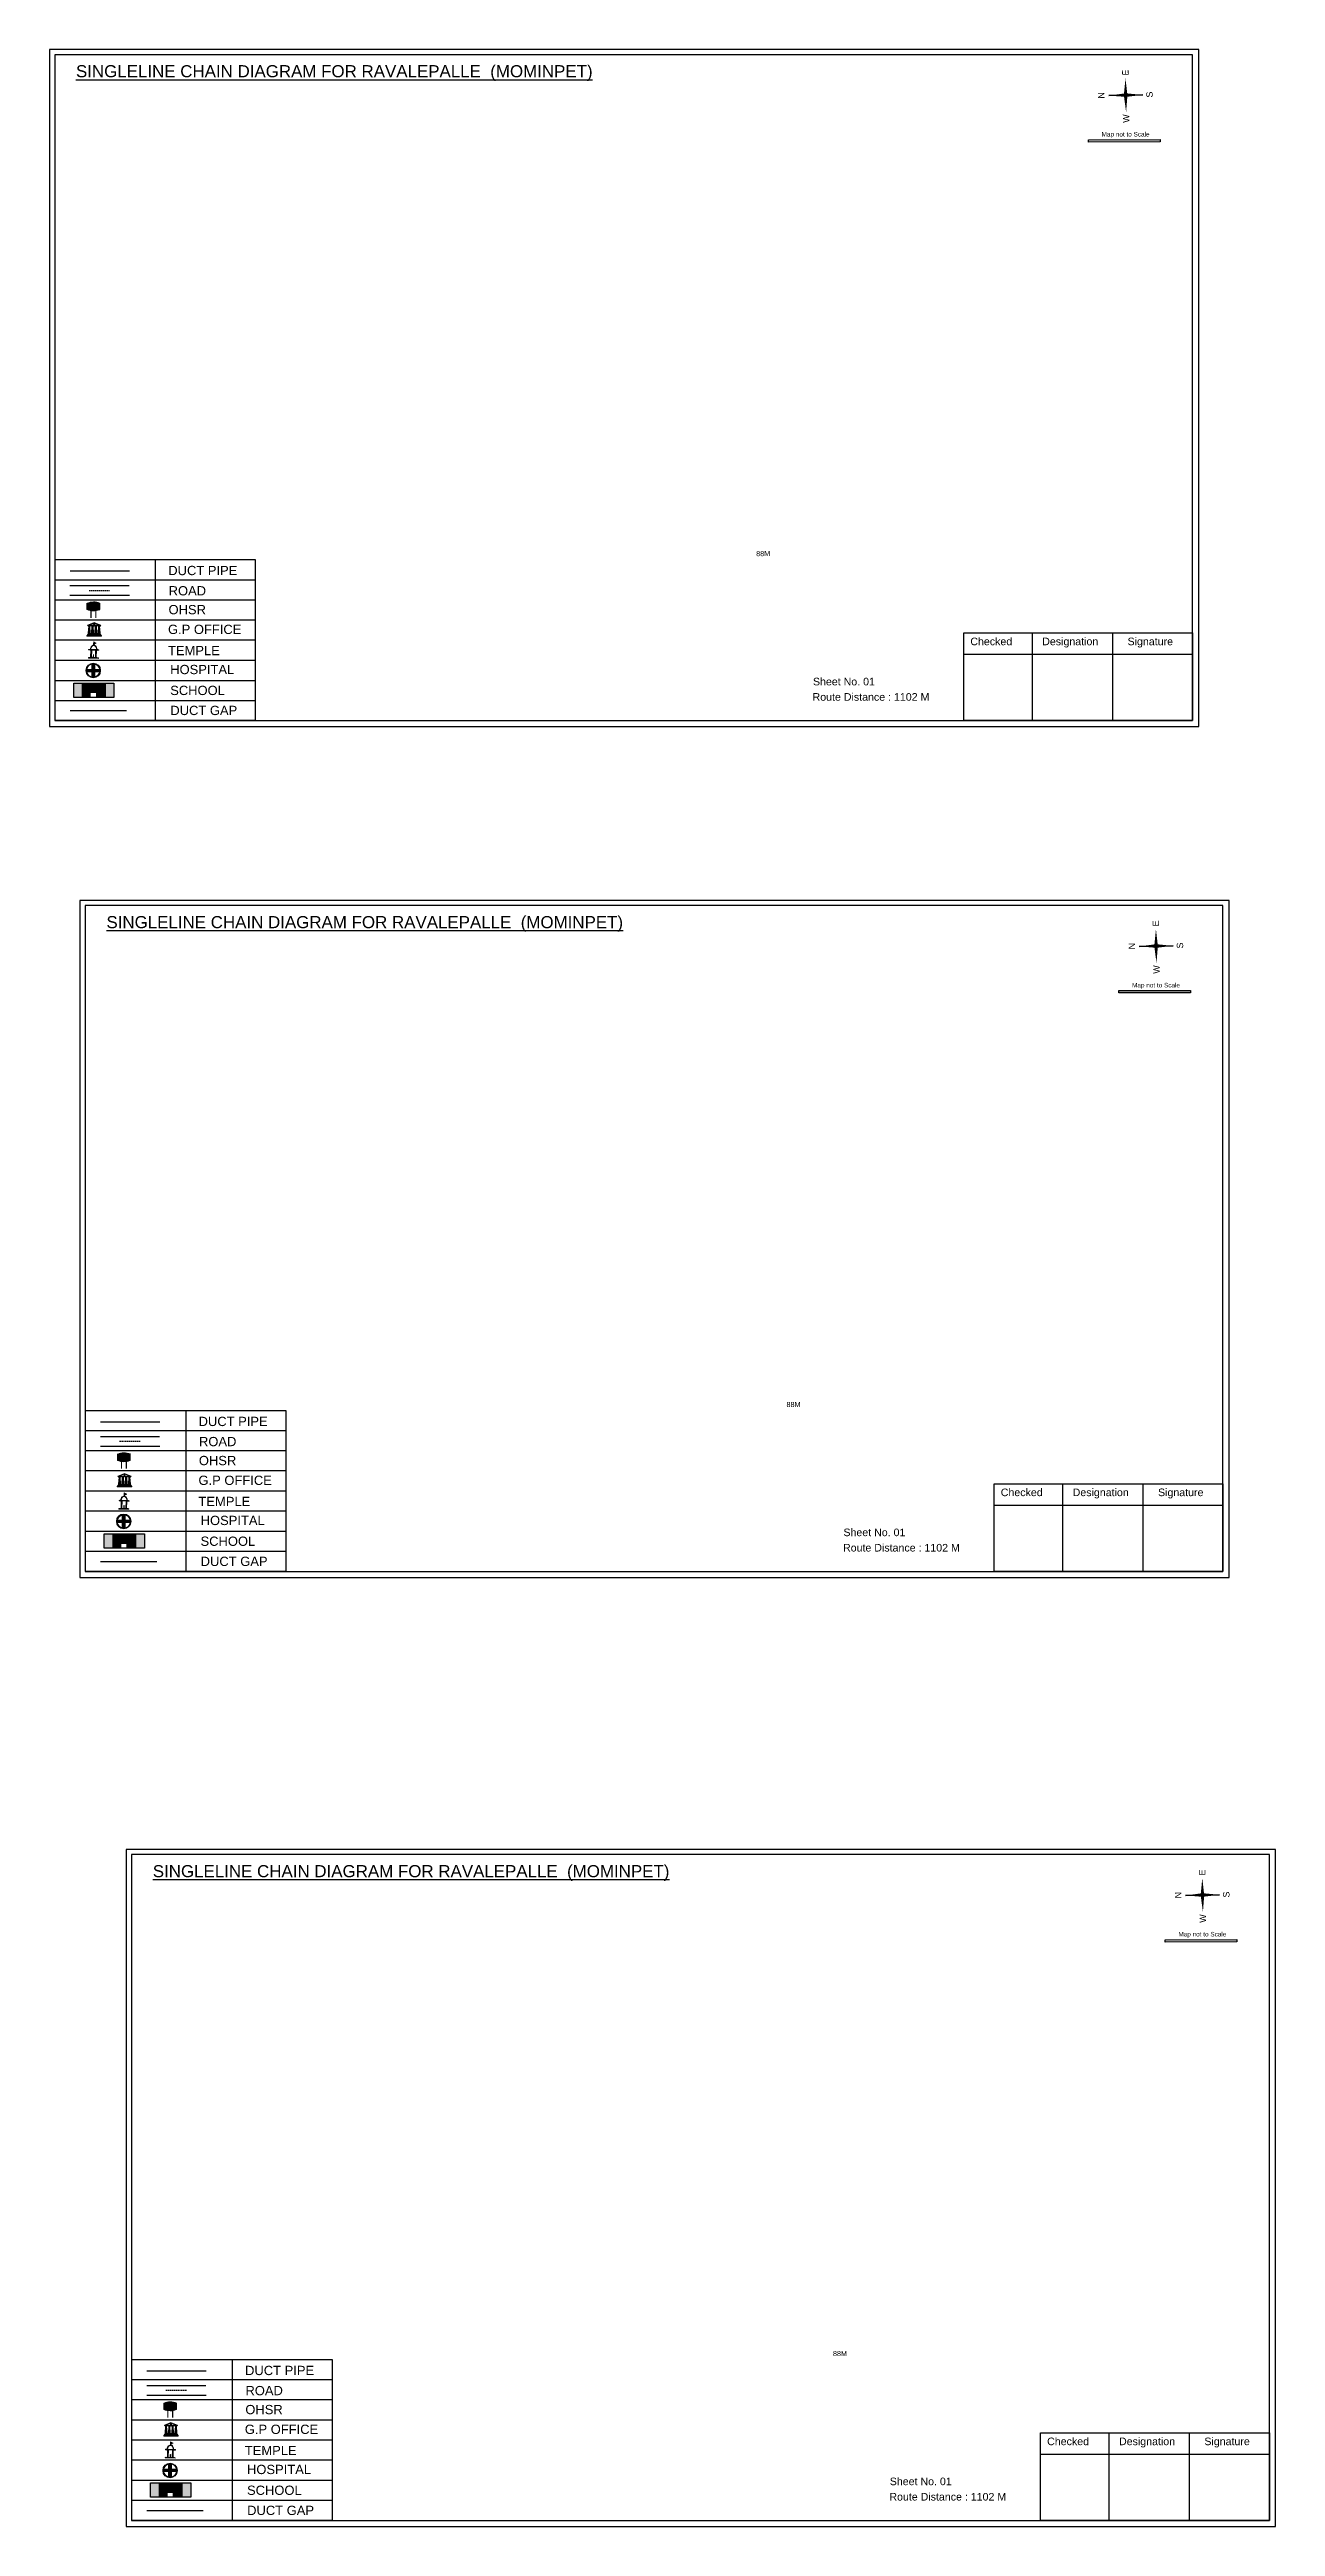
# Model space of a CAD drawing. Header units: inches. Extents: x -117 to 51867, y -12715 to 3423.
# Drawn here: x 311 to 1260, y -12466 to -10547 of the extents above; entities that cross this region are included whole.
import ezdxf

# ---------------------------------------------------------------- set-up
doc = ezdxf.new("R2010")
doc.units = ezdxf.units.IN
doc.header["$MEASUREMENT"] = 0
doc.linetypes.add('DASHEDX2', pattern=[1.5, 1, -0.5])
doc.layers.add('LANDMARK', color=7, linetype='Continuous')
doc.layers.add('OHT', color=7, linetype='Continuous')
doc.styles.get("Standard").update_dxf_attribs({"font": 'arial.ttf'})

msp = doc.modelspace()

# ---------------------------------------------------------------- texts
at = {"color": 242, "true_color": 0xcd2027}
for p in [(331.3, -10568.9), (354.9, -11228.1), (390.8, -11963.3)]:
    msp.add_text('%%USINGLELINE CHAIN DIAGRAM FOR RAVALEPALLE  (MOMINPET)', height=9.375, dxfattribs=at).set_placement(p)
for s, p in [('E', (1146.7, -10567.5)), ('N', (1128.1, -10585.4)), ('S', (1165.4, -10584.6)), ('W', (1147.3, -10604.1)), ('E', (1170.3, -11226.7)), ('N', (1151.7, -11244.5)), ('S', (1189, -11243.8)), ('W', (1170.9, -11263.3)), ('E', (1206.2, -11961.9)), ('N', (1187.6, -11979.7)), ('W', (1206.8, -11998.5)), ('S', (1224.9, -11979))]:
    msp.add_text(s, height=4.95, rotation=91.0063).set_placement(p)
for s, height, p in [('Map not to Scale', 3.542, (1125.8, -10614.8)), ('88M', 4, (858.2, -10939.9)), ('DUCT PIPE', 7.18, (402.8, -10954.6)), ('ROAD ', 7.18, (403.1, -10970.3)), ('G.P OFFICE', 7.18, (402.6, -11000.2)), ('OHSR', 7.18, (403, -10984.9)), ('TEMPLE', 7.18, (402.6, -11016.6)), ('Checked', 5.89, (1024.1, -11008.9)), ('Designation', 5.886, (1079.8, -11008.9)), ('Signature', 5.89, (1145.9, -11008.9)), ('HOSPITAL', 7.18, (404.3, -11031.3)), ('SCHOOL', 7.18, (404.3, -11047.5)), ('Sheet No. 01', 5.886, (902.2, -11040)), ('Route Distance : 1102 M', 5.886, (901.9, -11051.9)), ('DUCT GAP', 7.18, (404.4, -11063)), ('Map not to Scale', 3.542, (1149.4, -11274)), ('DUCT PIPE', 7.18, (426.3, -11613.8)), ('88M', 4, (881.7, -11599.1)), ('ROAD ', 7.18, (426.6, -11629.4)), ('OHSR', 7.18, (426.5, -11644.1)), ('G.P OFFICE', 7.18, (426.2, -11659.4)), ('Checked', 5.89, (1047.7, -11668.1)), ('Designation', 5.886, (1103.4, -11668.1)), ('Signature', 5.89, (1169.5, -11668.1)), ('TEMPLE', 7.18, (426.2, -11675.8)), ('HOSPITAL', 7.18, (427.9, -11690.5)), ('SCHOOL', 7.18, (427.8, -11706.6)), ('Route Distance : 1102 M', 5.886, (925.5, -11711)), ('Sheet No. 01', 5.886, (925.8, -11699.1)), ('DUCT GAP', 7.18, (427.9, -11722.2)), ('Map not to Scale', 3.542, (1185.3, -12009.2)), ('88M', 4, (917.7, -12334.3)), ('DUCT PIPE', 7.18, (462.3, -12349)), ('ROAD ', 7.18, (462.6, -12364.6)), ('OHSR', 7.18, (462.5, -12379.3)), ('G.P OFFICE', 7.18, (462.1, -12394.6)), ('TEMPLE', 7.18, (462.1, -12411)), ('Checked', 5.89, (1083.6, -12403.3)), ('Designation', 5.886, (1139.3, -12403.3)), ('Signature', 5.89, (1205.4, -12403.3)), ('HOSPITAL', 7.18, (463.8, -12425.7)), ('Sheet No. 01', 5.886, (961.7, -12434.3)), ('SCHOOL', 7.18, (463.8, -12441.8)), ('DUCT GAP', 7.18, (463.9, -12457.4)), ('Route Distance : 1102 M', 5.886, (961.4, -12446.2))]:
    msp.add_text(s, height=height).set_placement(p)

# ---------------------------------------------------------------- blocks, each defined once
blk = doc.blocks.new('OHT')
at = {"linetype": 'Continuous', "lineweight": 0, "true_color": 0x0ffffc}
blk.add_hatch(color=4, dxfattribs=at).paths.add_polyline_path([(0.01, 1), (0, 1, 0.101323), (-0.4, 0.92), (-0.4, 0.52, 0.194075), (0.4, 0.52), (0.4, 0.92, 0.097877)])
at = {"color": 4, "linetype": 'Continuous', "lineweight": 0, "true_color": 0x0ffffc, "flags": 128}
for points in [[(-0.4, 0.52), (-0.4, 0.92)], [(0.4, 0.52), (0.4, 0.92)]]:
    blk.add_lwpolyline(points, dxfattribs=at)
at = {"color": 4, "linetype": 'Continuous', "lineweight": 0, "true_color": 0x0ffffc, "const_width": 0.075, "flags": 128}
for points in [[(-0.15, 0), (-0.15, 0.48)], [(0.15, 0), (0.15, 0.47)]]:
    blk.add_lwpolyline(points, dxfattribs=at)
at = {"color": 4, "linetype": 'Continuous', "lineweight": 0, "true_color": 0x0ffffc}
for centre, radius, start, end in [((0.01, -0.02), 1.02, 67.3109, 113.4711), ((0, 1.51), 1.07, 247.7682, 291.7007)]:
    blk.add_arc(centre, radius, start, end, dxfattribs=at)
blk = doc.blocks.new('Government_Office')
at = {"linetype": 'Continuous', "lineweight": 0, "true_color": 0xff0000}
for points in [[(-0.5, 0.05), (0.5, 0.05), (0.5, 0), (-0.5, 0)], [(-0.45, 0.08), (-0.45, 0.12), (0.45, 0.12), (0.45, 0.08)], [(-0.4, 0.14), (-0.4, 0.18), (0.4, 0.18), (0.4, 0.14)]]:
    blk.add_hatch(color=1, dxfattribs=at).paths.add_polyline_path(points)
h = blk.add_hatch(color=1, dxfattribs=at)
h.paths.add_polyline_path([(0.44, 0.72), (0.45, 0.75), (0, 0.93), (-0.45, 0.75), (-0.44, 0.72)])
h.paths.add_polyline_path([(0.36, 0.75), (-0.36, 0.75), (0, 0.9)], flags=16)
h.paths.add_polyline_path([(0, 0.78, -1), (0, 0.87, -1)], flags=0)
h = blk.add_hatch(color=1, dxfattribs=at)
edge = h.paths.add_edge_path()
edge.add_line((-0.27, 0.2), (-0.3, 0.68))
edge.add_line((-0.3, 0.68), (-0.29, 0.68))
edge.add_arc((-0.28, 0.69), 0.0176, 225.304, 441.5659)
edge.add_line((-0.28, 0.7), (-0.39, 0.7))
edge.add_arc((-0.39, 0.69), 0.0176, 98.4341, 314.696)
edge.add_line((-0.38, 0.68), (-0.37, 0.68))
edge.add_line((-0.37, 0.68), (-0.4, 0.2))
edge.add_line((-0.4, 0.2), (-0.27, 0.2))
h = blk.add_hatch(color=1, dxfattribs=at)
edge = h.paths.add_edge_path()
edge.add_line((-0.05, 0.2), (-0.07, 0.68))
edge.add_line((-0.07, 0.68), (-0.07, 0.68))
edge.add_arc((-0.05, 0.69), 0.0176, 225.304, 441.5659)
edge.add_line((-0.05, 0.7), (-0.17, 0.7))
edge.add_arc((-0.17, 0.69), 0.0176, 98.4341, 314.696)
edge.add_line((-0.16, 0.68), (-0.15, 0.68))
edge.add_line((-0.15, 0.68), (-0.18, 0.2))
edge.add_line((-0.18, 0.2), (-0.05, 0.2))
h = blk.add_hatch(color=1, dxfattribs=at)
edge = h.paths.add_edge_path()
edge.add_arc((0, 0.83), 0.0467, 90, 270)
edge.add_arc((0, 0.83), 0.0467, 270, 450)
h = blk.add_hatch(color=1, dxfattribs=at)
edge = h.paths.add_edge_path()
edge.add_line((0.18, 0.2), (0.15, 0.68))
edge.add_line((0.15, 0.68), (0.16, 0.68))
edge.add_arc((0.17, 0.69), 0.0176, 225.304, 441.5659)
edge.add_line((0.17, 0.7), (0.05, 0.7))
edge.add_arc((0.05, 0.69), 0.0176, 98.4341, 314.696)
edge.add_line((0.07, 0.68), (0.07, 0.68))
edge.add_line((0.07, 0.68), (0.05, 0.2))
edge.add_line((0.05, 0.2), (0.18, 0.2))
h = blk.add_hatch(color=1, dxfattribs=at)
edge = h.paths.add_edge_path()
edge.add_line((0.4, 0.2), (0.37, 0.68))
edge.add_line((0.37, 0.68), (0.38, 0.68))
edge.add_arc((0.39, 0.69), 0.0176, 225.304, 441.5659)
edge.add_line((0.4, 0.7), (0.28, 0.7))
edge.add_arc((0.28, 0.69), 0.0176, 98.4341, 314.696)
edge.add_line((0.29, 0.68), (0.3, 0.68))
edge.add_line((0.3, 0.68), (0.27, 0.2))
edge.add_line((0.27, 0.2), (0.4, 0.2))
at = {"color": 1, "linetype": 'Continuous', "lineweight": 0, "true_color": 0xff0000, "flags": 128}
for points in [[(-0.5, 0.05), (0.5, 0.05), (0.5, 0), (-0.5, 0)], [(-0.45, 0.75), (-0.44, 0.72), (0.44, 0.72), (0.45, 0.75), (0, 0.93)], [(-0.45, 0.08), (-0.45, 0.12), (0.45, 0.12), (0.45, 0.08)], [(-0.4, 0.14), (-0.4, 0.18), (0.4, 0.18), (0.4, 0.14)], [(-0.36, 0.75), (0.36, 0.75), (0, 0.9)]]:
    blk.add_lwpolyline(points, close=True, dxfattribs=at)
for points in [[(-0.27, 0.2), (-0.3, 0.68), (-0.29, 0.68, 1.379694), (-0.28, 0.7), (-0.39, 0.7, 1.379694), (-0.38, 0.68), (-0.37, 0.68), (-0.4, 0.2)], [(-0.05, 0.2), (-0.07, 0.68), (-0.07, 0.68, 1.379694), (-0.05, 0.7), (-0.17, 0.7, 1.379694), (-0.16, 0.68), (-0.15, 0.68), (-0.18, 0.2)], [(0, 0.87, 1), (0, 0.78, 1)], [(0.18, 0.2), (0.15, 0.68), (0.16, 0.68, 1.379694), (0.17, 0.7), (0.05, 0.7, 1.379694), (0.07, 0.68), (0.07, 0.68), (0.05, 0.2)], [(0.4, 0.2), (0.37, 0.68), (0.38, 0.68, 1.379694), (0.4, 0.7), (0.28, 0.7, 1.379694), (0.29, 0.68), (0.3, 0.68), (0.27, 0.2)]]:
    blk.add_lwpolyline(points, format="xyb", close=True, dxfattribs=at)
blk = doc.blocks.new('Temple')
at = {"linetype": 'Continuous', "lineweight": 0, "true_color": 0xff0000}
h = blk.add_hatch(color=1, dxfattribs=at)
edge = h.paths.add_edge_path()
edge.add_line((0.17, 0.49), (0.22, 0.49))
edge.add_line((0.22, 0.49), (0.22, 0.5))
edge.add_line((0.22, 0.5), (0.31, 0.5))
edge.add_line((0.31, 0.5), (0.31, 0.53))
edge.add_line((0.31, 0.53), (0.26, 0.53))
edge.add_line((0.26, 0.53), (0.26, 0.54))
edge.add_line((0.26, 0.54), (0.2, 0.54))
edge.add_spline(control_points=[(0.2, 0.54), (0.2, 0.59), (0.19, 0.64), (0.14, 0.74), (0.09, 0.79), (0.03, 0.8), (0.02, 0.81), (0.01, 0.81)], knot_values=[4.712389, 4.712389, 4.712389, 4.712389, 5.278166, 5.278166, 6.117402, 6.117402, 6.223801, 6.223801, 6.223801, 6.223801], degree=3, periodic=0)
edge.add_line((0.01, 0.81), (0.01, 0.79))
edge.add_line((0.01, 0.79), (-0.01, 0.79))
edge.add_line((-0.01, 0.79), (-0.01, 0.81))
edge.add_spline(control_points=[(-0.01, 0.81), (-0.05, 0.8), (-0.1, 0.78), (-0.17, 0.7), (-0.2, 0.63), (-0.2, 0.55), (-0.2, 0.55), (-0.2, 0.54)], knot_values=[6.343965, 6.343965, 6.343965, 6.343965, 6.956638, 6.956638, 7.795874, 7.795874, 7.853982, 7.853982, 7.853982, 7.853982], degree=3, periodic=0)
edge.add_line((-0.2, 0.54), (-0.26, 0.54))
edge.add_line((-0.26, 0.54), (-0.26, 0.53))
edge.add_line((-0.26, 0.53), (-0.31, 0.53))
edge.add_line((-0.31, 0.53), (-0.31, 0.5))
edge.add_line((-0.31, 0.5), (-0.22, 0.5))
edge.add_line((-0.22, 0.5), (-0.22, 0.49))
edge.add_line((-0.22, 0.49), (-0.17, 0.49))
edge.add_line((-0.17, 0.49), (-0.17, 0.07))
edge.add_arc((-0.2, 0.07), 0.03, -90, 0, ccw=False)
edge.add_line((-0.2, 0.04), (-0.26, 0.04))
edge.add_line((-0.26, 0.04), (-0.26, 0.03))
edge.add_line((-0.26, 0.03), (-0.31, 0.03))
edge.add_line((-0.31, 0.03), (-0.31, 0))
edge.add_line((-0.31, 0), (0.31, 0))
edge.add_line((0.31, 0), (0.31, 0.03))
edge.add_line((0.31, 0.03), (0.26, 0.03))
edge.add_line((0.26, 0.03), (0.26, 0.04))
edge.add_line((0.26, 0.04), (0.2, 0.04))
edge.add_arc((0.2, 0.07), 0.03, 180, 270, ccw=False)
edge.add_line((0.17, 0.07), (0.17, 0.49))
h.paths.add_polyline_path([(0.12, 0.07, -0.414214), (0.1, 0.04), (0.05, 0.04), (0.05, 0.03), (-0.05, 0.03), (-0.05, 0.04), (-0.1, 0.04, -0.414214), (-0.12, 0.07), (-0.12, 0.5), (0.12, 0.5)], flags=16)
edge = h.paths.add_edge_path(flags=16)
edge.add_ellipse((0, 0.54), major_axis=(0, 0.242), ratio=0.722808, start_angle=270, end_angle=450, ccw=False)
edge.add_line((0.17, 0.54), (-0.17, 0.54))
h.paths.add_polyline_path([(0.01, 0.23), (0.01, 0.07), (-0.01, 0.07), (-0.01, 0.23)], flags=0)
at = {"linetype": 'Continuous', "lineweight": 0, "true_color": 0xe66000}
blk.add_hatch(color=32, dxfattribs=at).paths.add_polyline_path([(-0.01, 1), (0.15, 0.93), (0, 0.85)])
at = {"linetype": 'Continuous', "lineweight": 0, "true_color": 0xff0000}
h = blk.add_hatch(color=1, dxfattribs=at)
edge = h.paths.add_edge_path()
edge.add_line((0.01, 0.86), (0, 0.85))
edge.add_line((0, 0.85), (0, 0.93))
edge.add_line((0, 0.93), (-0.01, 0.93))
edge.add_line((-0.01, 0.93), (-0.01, 0.81))
edge.add_spline(control_points=[(-0.01, 0.81), (0, 0.81), (0, 0.81), (0.01, 0.81)], knot_values=[6.223801, 6.223801, 6.223801, 6.223801, 6.343965, 6.343965, 6.343965, 6.343965], degree=3, periodic=0)
edge.add_line((0.01, 0.81), (0.01, 0.86))
h = blk.add_hatch(color=1, dxfattribs=at)
edge = h.paths.add_edge_path()
edge.add_line((0.01, 0.79), (0.01, 0.81))
edge.add_spline(control_points=[(0.01, 0.81), (0, 0.81), (0, 0.81), (-0.01, 0.81)], knot_values=[6.223801, 6.223801, 6.223801, 6.223801, 6.343965, 6.343965, 6.343965, 6.343965], degree=3, periodic=0)
edge.add_line((-0.01, 0.81), (-0.01, 0.79))
edge.add_line((-0.01, 0.79), (0.01, 0.79))
at = {"color": 1, "linetype": 'Continuous', "lineweight": 0, "true_color": 0xff0000, "flags": 128}
blk.add_lwpolyline([(0.2, 0.54), (0.26, 0.54), (0.26, 0.53), (0.31, 0.53), (0.31, 0.5), (0.22, 0.5), (0.22, 0.49), (0.17, 0.49), (0.17, 0.07, 0.414214), (0.2, 0.04), (0.26, 0.04), (0.26, 0.03), (0.31, 0.03), (0.31, 0), (-0.31, 0), (-0.31, 0.03), (-0.26, 0.03), (-0.26, 0.04), (-0.2, 0.04, 0.414214), (-0.17, 0.07), (-0.17, 0.49), (-0.22, 0.49), (-0.22, 0.5), (-0.31, 0.5), (-0.31, 0.53), (-0.26, 0.53), (-0.26, 0.54), (-0.2, 0.54)], format="xyb", dxfattribs=at)
blk.add_lwpolyline([(-0.17, 0.54), (0.17, 0.54)], dxfattribs=at)
blk.add_lwpolyline([(0.12, 0.5), (0.12, 0.07, -0.414214), (0.1, 0.04), (0.05, 0.04), (0.05, 0.03), (-0.05, 0.03), (-0.05, 0.04), (-0.1, 0.04, -0.414214), (-0.12, 0.07), (-0.12, 0.5)], format="xyb", close=True, dxfattribs=at)
at = {"color": 32, "linetype": 'Continuous', "lineweight": 0, "true_color": 0xe66000, "flags": 128}
blk.add_lwpolyline([(-0.01, 1), (0.15, 0.93), (0, 0.85), (-0.01, 1)], dxfattribs=at)
at = {"color": 1, "linetype": 'Continuous', "lineweight": 0, "true_color": 0xff0000, "flags": 128}
for points in [[(0.01, 0.93), (-0.01, 0.93), (-0.01, 0.79), (0.01, 0.79)], [(0.01, 0.23), (-0.01, 0.23), (-0.01, 0.07), (0.01, 0.07)]]:
    blk.add_lwpolyline(points, close=True, dxfattribs=at)
at = {"color": 1, "linetype": 'Continuous', "lineweight": 0, "true_color": 0xff0000}
blk.add_ellipse((0, 0.54), major_axis=(0, 0.242), ratio=0.722808, start_param=4.712389, end_param=7.853982, dxfattribs=at)
blk.add_open_spline([(0.2, 0.54), (0.2, 0.59), (0.19, 0.64), (0.14, 0.74), (0.09, 0.79), (-0.02, 0.82), (-0.08, 0.79), (-0.17, 0.7), (-0.2, 0.63), (-0.2, 0.55), (-0.2, 0.55), (-0.2, 0.54)], degree=3, knots=[4.712389, 4.712389, 4.712389, 4.712389, 5.278166, 5.278166, 6.117402, 6.117402, 6.956638, 6.956638, 7.795874, 7.795874, 7.853982, 7.853982, 7.853982, 7.853982], dxfattribs=at)
blk = doc.blocks.new('*U42')
at = {"color": 0, "linetype": 'DASHEDX2', "transparency": 16777216}
blk.add_line((-8.2, 0), (8, 0), dxfattribs=at)
blk = doc.blocks.new('Hospital')
at = {"linetype": 'Continuous', "lineweight": 0, "true_color": 0x000000}
h = blk.add_hatch(color=18, dxfattribs=at)
h.paths.add_polyline_path([(-0.5, 0, 1), (0.5, 0, 1)])
h.paths.add_polyline_path([(0.45, 0, -1), (-0.45, 0, -1)], flags=16)
at = {"linetype": 'Continuous', "true_color": 0xff0000}
blk.add_hatch(color=1, dxfattribs=at).paths.add_polyline_path([(-0.39, 0.08), (-0.08, 0.08), (-0.08, 0.39), (0.08, 0.39), (0.08, 0.08), (0.39, 0.08), (0.39, -0.08), (0.08, -0.08), (0.08, -0.39), (-0.08, -0.39), (-0.08, -0.08), (-0.39, -0.08)])
at = {"color": 1, "linetype": 'Continuous', "true_color": 0xff0000, "flags": 128}
blk.add_lwpolyline([(-0.39, 0.08), (-0.08, 0.08), (-0.08, 0.39), (0.08, 0.39), (0.08, 0.08), (0.39, 0.08), (0.39, -0.08), (0.08, -0.08), (0.08, -0.39), (-0.08, -0.39), (-0.08, -0.08), (-0.39, -0.08)], close=True, dxfattribs=at)
at = {"color": 18, "linetype": 'Continuous', "lineweight": 0, "true_color": 0x000000}
for radius in [0.5, 0.446]:
    blk.add_circle((0, 0), radius, dxfattribs=at)
blk = doc.blocks.new('*U32')
at = {"color": 0, "linetype": 'DASHEDX2', "transparency": 16777216}
blk.add_line((-8.2, 0), (8, 0), dxfattribs=at)
blk = doc.blocks.new('*U34')
at = {"color": 0, "linetype": 'DASHEDX2', "transparency": 16777216}
blk.add_line((-8.2, 0), (8, 0), dxfattribs=at)

# ---------------------------------------------------------------- hatches: boundary and pattern name
at = {"true_color": 0x0093dd}
h = msp.add_hatch(color=142, dxfattribs=at)
h.dxf.hatch_style = 1
h.paths.add_polyline_path([(1115.6, -10617.3), (1115.6, -10619.2), (1171.1, -10619), (1171.1, -10617.2)])
at = {"true_color": 0xc8c92d}
h = msp.add_hatch(color=52, dxfattribs=at)
h.dxf.hatch_style = 1
h.paths.add_polyline_path([(335.8, -11038.2), (329.6, -11038.2), (329.6, -11049.3), (335.8, -11049.3)])
h.paths.add_polyline_path([(360.6, -11038.2), (354.5, -11038.2), (354.5, -11049.3), (360.6, -11049.3)])
at = {"true_color": 0x293189}
h = msp.add_hatch(color=177, dxfattribs=at)
h.dxf.hatch_style = 1
h.paths.add_polyline_path([(354.5, -11038.2), (335.8, -11038.2), (335.8, -11049.3), (342.8, -11049.3), (342.8, -11045.7), (346.7, -11045.7), (346.7, -11049.3), (354.5, -11049.3)])
h.paths.add_polyline_path([(338.5, -11040.7), (337.1, -11040.7), (337.1, -11039.4), (338.5, -11039.4)], flags=16)
h.paths.add_polyline_path([(351.3, -11040.7), (351.3, -11039.4), (352.7, -11039.4), (352.7, -11040.7)], flags=16)
at = {"true_color": 0x0093dd}
h = msp.add_hatch(color=142, dxfattribs=at)
h.dxf.hatch_style = 1
h.paths.add_polyline_path([(1139.2, -11276.5), (1139.2, -11278.3), (1194.7, -11278.2), (1194.7, -11276.3)])
at = {"true_color": 0xc8c92d}
h = msp.add_hatch(color=52, dxfattribs=at)
h.dxf.hatch_style = 1
h.paths.add_polyline_path([(359.4, -11697.4), (353.2, -11697.4), (353.2, -11708.5), (359.4, -11708.5)])
h.paths.add_polyline_path([(384.2, -11697.4), (378.1, -11697.4), (378.1, -11708.5), (384.2, -11708.5)])
at = {"true_color": 0x293189}
h = msp.add_hatch(color=177, dxfattribs=at)
h.dxf.hatch_style = 1
h.paths.add_polyline_path([(378.1, -11697.4), (359.4, -11697.4), (359.4, -11708.5), (366.4, -11708.5), (366.4, -11704.9), (370.2, -11704.9), (370.2, -11708.5), (378.1, -11708.5)])
h.paths.add_polyline_path([(362, -11699.9), (360.7, -11699.9), (360.7, -11698.6), (362, -11698.6)], flags=16)
h.paths.add_polyline_path([(374.9, -11699.9), (374.9, -11698.6), (376.3, -11698.6), (376.3, -11699.9)], flags=16)
at = {"true_color": 0x0093dd}
h = msp.add_hatch(color=142, dxfattribs=at)
h.dxf.hatch_style = 1
h.paths.add_polyline_path([(1175.1, -12011.7), (1175.1, -12013.5), (1230.6, -12013.4), (1230.6, -12011.5)])
at = {"true_color": 0xc8c92d}
h = msp.add_hatch(color=52, dxfattribs=at)
h.dxf.hatch_style = 1
h.paths.add_polyline_path([(395.3, -12432.6), (389.1, -12432.6), (389.1, -12443.7), (395.3, -12443.7)])
h.paths.add_polyline_path([(420.1, -12432.6), (414, -12432.6), (414, -12443.7), (420.1, -12443.7)])
at = {"true_color": 0x293189}
h = msp.add_hatch(color=177, dxfattribs=at)
h.dxf.hatch_style = 1
h.paths.add_polyline_path([(414, -12432.6), (395.3, -12432.6), (395.3, -12443.7), (402.3, -12443.7), (402.3, -12440), (406.2, -12440), (406.2, -12443.7), (414, -12443.7)])
h.paths.add_polyline_path([(398, -12435.1), (396.6, -12435.1), (396.6, -12433.8), (398, -12433.8)], flags=16)
h.paths.add_polyline_path([(410.8, -12435.1), (410.8, -12433.8), (412.2, -12433.8), (412.2, -12435.1)], flags=16)

# ---------------------------------------------------------------- linework, layer by layer
for p, q in [((1157.7, -10582.6), (1131.4, -10583.1)), ((1131.4, -10583.1), (1157.7, -10582.6)), ((1157.7, -10582.6), (1131.4, -10583.1)), ((1144.5, -10582.8), (1157.7, -10582.6)), ((314.9, -10942.8), (314.9, -11066)), ((392.7, -10942.8), (392.7, -11067.2)), ((470.5, -10958.4), (314.9, -10958.4)), ((470.5, -10973.9), (314.9, -10973.9)), ((326.6, -10962.7), (372.5, -10962.7)), ((326.6, -10970.2), (372.7, -10970.2)), ((470.5, -10989.5), (314.9, -10989.5)), ((470.5, -11005), (314.9, -11005)), ((470.5, -11020.6), (314.9, -11020.6)), ((314.9, -11036.1), (470.5, -11036.1)), ((314.9, -11051.7), (470.5, -11051.7)), ((314.9, -11066), (314.9, -11067.2)), ((314.9, -11066.3), (314.9, -11067.2)), ((470.5, -11067.2), (314.9, -11067.2)), ((1181.3, -11241.8), (1155, -11242.2)), ((1155, -11242.2), (1181.3, -11241.8)), ((1181.3, -11241.8), (1155, -11242.2)), ((1168.1, -11242), (1181.3, -11241.8)), ((338.5, -11602), (338.5, -11725.2)), ((416.3, -11602), (416.3, -11726.4)), ((494.1, -11617.5), (338.5, -11617.5)), ((350.2, -11621.8), (396.1, -11621.8)), ((494.1, -11633.1), (338.5, -11633.1)), ((350.2, -11629.3), (396.3, -11629.3)), ((494.1, -11648.6), (338.5, -11648.6)), ((494.1, -11664.2), (338.5, -11664.2)), ((494.1, -11679.7), (338.5, -11679.7)), ((338.5, -11695.3), (494.1, -11695.3)), ((338.5, -11710.8), (494.1, -11710.8)), ((338.5, -11725.2), (338.5, -11726.4)), ((338.5, -11725.4), (338.5, -11726.4)), ((494.1, -11726.4), (338.5, -11726.4)), ((1217.2, -11976.9), (1190.9, -11977.4)), ((1190.9, -11977.4), (1217.2, -11976.9)), ((1217.2, -11976.9), (1190.9, -11977.4)), ((1204, -11977.2), (1217.2, -11976.9)), ((374.4, -12337.2), (374.4, -12460.4)), ((452.2, -12337.2), (452.2, -12461.6)), ((530, -12352.7), (374.4, -12352.7)), ((386.1, -12357), (432, -12357)), ((530, -12368.3), (374.4, -12368.3)), ((386.1, -12364.5), (432.2, -12364.5)), ((530, -12383.8), (374.4, -12383.8)), ((530, -12399.4), (374.4, -12399.4)), ((530, -12414.9), (374.4, -12414.9)), ((374.4, -12430.5), (530, -12430.5)), ((374.4, -12446), (530, -12446)), ((374.4, -12460.4), (374.4, -12461.6)), ((374.4, -12460.6), (374.4, -12461.6)), ((530, -12461.6), (374.4, -12461.6))]:
    msp.add_line(p, q)
at = {"color": 1}
for p, q in [((1131.4, -10583.1), (1144.5, -10582.8)), ((1155, -11242.2), (1168.1, -11242)), ((1190.9, -11977.4), (1204, -11977.2))]:
    msp.add_line(p, q, dxfattribs=at)
at = {"color": 242, "true_color": 0xcd2027}
for p, q in [((1072, -10999.4), (1072, -11067.3)), ((1134.2, -10999.4), (1134.2, -11067.3)), ((1019, -11015.8), (1196.3, -11015.8)), ((1095.6, -11658.5), (1095.6, -11726.4)), ((1157.8, -11658.5), (1157.8, -11726.4)), ((1042.6, -11675), (1219.8, -11675)), ((1131.5, -12393.7), (1131.5, -12461.6)), ((1193.7, -12393.7), (1193.7, -12461.6)), ((1078.5, -12410.2), (1255.8, -12410.2))]:
    msp.add_line(p, q, dxfattribs=at)
for points in [[(310.8, -10547.4), (310.8, -11071.9), (1201, -11071.9), (1201, -10547.4)], [(314.9, -10551.4), (314.9, -11067.2), (1196.3, -11067.2), (1196.3, -10551.4)], [(360.7, -11038.2), (360.7, -11049.3), (329.6, -11049.3), (329.6, -11038.2)], [(338.5, -11039.4), (338.5, -11040.7), (337.1, -11040.7), (337.1, -11039.4)], [(351.3, -11040.7), (351.3, -11039.4), (352.7, -11039.4), (352.7, -11040.7)], [(334.4, -11206.6), (334.4, -11731.1), (1224.6, -11731.1), (1224.6, -11206.6)], [(338.5, -11210.6), (338.5, -11726.4), (1219.8, -11726.4), (1219.8, -11210.6)], [(384.3, -11697.4), (384.3, -11708.5), (353.2, -11708.5), (353.2, -11697.4)], [(362, -11698.6), (362, -11699.9), (360.7, -11699.9), (360.7, -11698.6)], [(374.9, -11699.9), (374.9, -11698.6), (376.3, -11698.6), (376.3, -11699.9)], [(370.3, -11941.8), (370.3, -12466.3), (1260.5, -12466.3), (1260.5, -11941.8)], [(374.4, -11945.8), (374.4, -12461.6), (1255.8, -12461.6), (1255.8, -11945.8)], [(420.2, -12432.6), (420.2, -12443.7), (389.1, -12443.7), (389.1, -12432.6)], [(398, -12433.8), (398, -12435.1), (396.6, -12435.1), (396.6, -12433.8)], [(410.8, -12435.1), (410.8, -12433.8), (412.2, -12433.8), (412.2, -12435.1)]]:
    msp.add_lwpolyline(points, close=True)
at = {"color": 142, "true_color": 0x0093dd}
for points in [[(1171.1, -10619), (1115.6, -10619.2), (1115.6, -10617.3), (1171.1, -10617.2), (1171.1, -10619)], [(1194.7, -11278.2), (1139.2, -11278.3), (1139.2, -11276.5), (1194.7, -11276.3), (1194.7, -11278.2)], [(1230.6, -12013.4), (1175.1, -12013.5), (1175.1, -12011.7), (1230.6, -12011.5), (1230.6, -12013.4)]]:
    msp.add_lwpolyline(points, dxfattribs=at)
for points in [[(470.5, -11067.2), (470.5, -10942.8), (314.9, -10942.8)], [(341.5, -11049.3), (341.5, -11045.2), (348, -11045.2), (348, -11049.3)], [(494.1, -11726.4), (494.1, -11602), (338.5, -11602)], [(365.1, -11708.5), (365.1, -11704.4), (371.6, -11704.4), (371.6, -11708.5)], [(530, -12461.6), (530, -12337.2), (374.4, -12337.2)], [(401, -12443.7), (401, -12439.6), (407.5, -12439.6), (407.5, -12443.7)]]:
    msp.add_lwpolyline(points)
at = {"color": 242, "true_color": 0xcd2027}
for points in [[(1196.3, -11067.3), (1019, -11067.3), (1019, -10999.4), (1196.3, -10999.4)], [(1219.8, -11726.4), (1042.6, -11726.4), (1042.6, -11658.5), (1219.8, -11658.5)], [(1255.8, -12461.6), (1078.5, -12461.6), (1078.5, -12393.7), (1255.8, -12393.7)]]:
    msp.add_lwpolyline(points, close=True, dxfattribs=at)
for points in [[(1145.8, -10582.8), (1143, -10582.8), (1144.3, -10569.7)], [(1145.8, -10582.8), (1143, -10582.8), (1144.3, -10569.7)], [(1145.8, -10582.8), (1143, -10582.8), (1144.8, -10596)], [(1145.8, -10582.8), (1143, -10582.8), (1144.8, -10596)], [(1144.6, -10584.1), (1144.5, -10581.3), (1157.7, -10582.6)], [(1144.6, -10584.1), (1144.5, -10581.3), (1157.7, -10582.6)], [(1169.4, -11242), (1166.6, -11242), (1167.9, -11228.8)], [(1169.4, -11242), (1166.6, -11242), (1167.9, -11228.8)], [(1169.4, -11242), (1166.6, -11242), (1168.3, -11255.1)], [(1169.4, -11242), (1166.6, -11242), (1168.3, -11255.1)], [(1168.1, -11243.3), (1168.1, -11240.5), (1181.3, -11241.8)], [(1168.1, -11243.3), (1168.1, -11240.5), (1181.3, -11241.8)], [(1205.3, -11977.1), (1202.5, -11977.2), (1203.8, -11964)], [(1205.3, -11977.1), (1202.5, -11977.2), (1203.8, -11964)], [(1205.3, -11977.1), (1202.5, -11977.2), (1204.3, -11990.3)], [(1205.3, -11977.1), (1202.5, -11977.2), (1204.3, -11990.3)], [(1204.1, -11978.5), (1204, -11975.7), (1217.2, -11976.9)], [(1204.1, -11978.5), (1204, -11975.7), (1217.2, -11976.9)]]:
    msp.add_solid(points)
at = {"color": 1}
for points in [[(1144.6, -10584.1), (1144.5, -10581.3), (1131.4, -10583.1)], [(1144.6, -10584.1), (1144.5, -10581.3), (1131.4, -10583.1)], [(1168.1, -11243.3), (1168.1, -11240.5), (1155, -11242.2)], [(1168.1, -11243.3), (1168.1, -11240.5), (1155, -11242.2)], [(1204.1, -11978.5), (1204, -11975.7), (1190.9, -11977.4)], [(1204.1, -11978.5), (1204, -11975.7), (1190.9, -11977.4)]]:
    msp.add_solid(points, dxfattribs=at)
at = {"layer": 'OHT', "color": 5}
for p, q in [((326.8, -10951.3), (372.7, -10951.3)), ((350.4, -11610.4), (396.2, -11610.4)), ((386.3, -12345.6), (432.2, -12345.6))]:
    msp.add_line(p, q, dxfattribs=at)
at = {"layer": 'OHT', "color": 1}
for p, q in [((326.8, -11059.5), (370.4, -11059.5)), ((350.4, -11718.6), (393.9, -11718.6)), ((386.3, -12453.8), (429.9, -12453.8))]:
    msp.add_line(p, q, dxfattribs=at)

# ---------------------------------------------------------------- block references
at = {"linetype": 'DASHEDX2'}
for name, p in [('*U42', (349.6, -10966.4)), ('*U32', (373.2, -11625.6)), ('*U34', (409.1, -12360.8))]:
    msp.add_blockref(name, p, dxfattribs=at)
at = {"layer": 'LANDMARK'}
for name, p, xscale, yscale, zscale in [('Government_Office', (345.4, -11001.9), 11.32114773247135, 11.32114773247135, 11.32114773247135), ('Hospital', (344.7, -11028.5), 11.41772014427468, 11.41772014427468, 11.41772014427468), ('Government_Office', (368.9, -11661), 11.32114773247135, 11.32114773247135, 11.32114773247135), ('Hospital', (368.3, -11687.7), 11.41772014427468, 11.41772014427468, 11.41772014427468), ('Government_Office', (404.9, -12396.2), 11.32114773247135, 11.32114773247135, 11.32114773247135), ('Hospital', (404.2, -12422.9), 11.41772014427468, 11.41772014427468, 11.41772014427468)]:
    msp.add_blockref(name, p, dxfattribs=dict(at, xscale=xscale, yscale=yscale, zscale=zscale))
at = {"layer": 'LANDMARK', "xscale": 12.62452535729322, "yscale": 12.62452535729322, "zscale": 12.62452535729322, "rotation": 358.3713438591284}
for p in [(344.8, -11019), (368.4, -11678.2), (404.3, -12413.3)]:
    msp.add_blockref('Temple', p, dxfattribs=at)
at = {"layer": 'OHT', "xscale": 12.45189723782068, "yscale": 12.45189723782068, "zscale": 12.45189723782068}
for p in [(344.8, -10987.8), (368.4, -11646.9), (404.3, -12382.1)]:
    msp.add_blockref('OHT', p, dxfattribs=at)

msp.set_redraw_order([(e.dxf.handle, doc.entitydb.next_handle()) for e in msp.query("TEXT MTEXT ATTDEF DIMENSION ARC_DIMENSION")])  # texts and dimensions are drawn at this point

doc.saveas('drawing.dxf')
